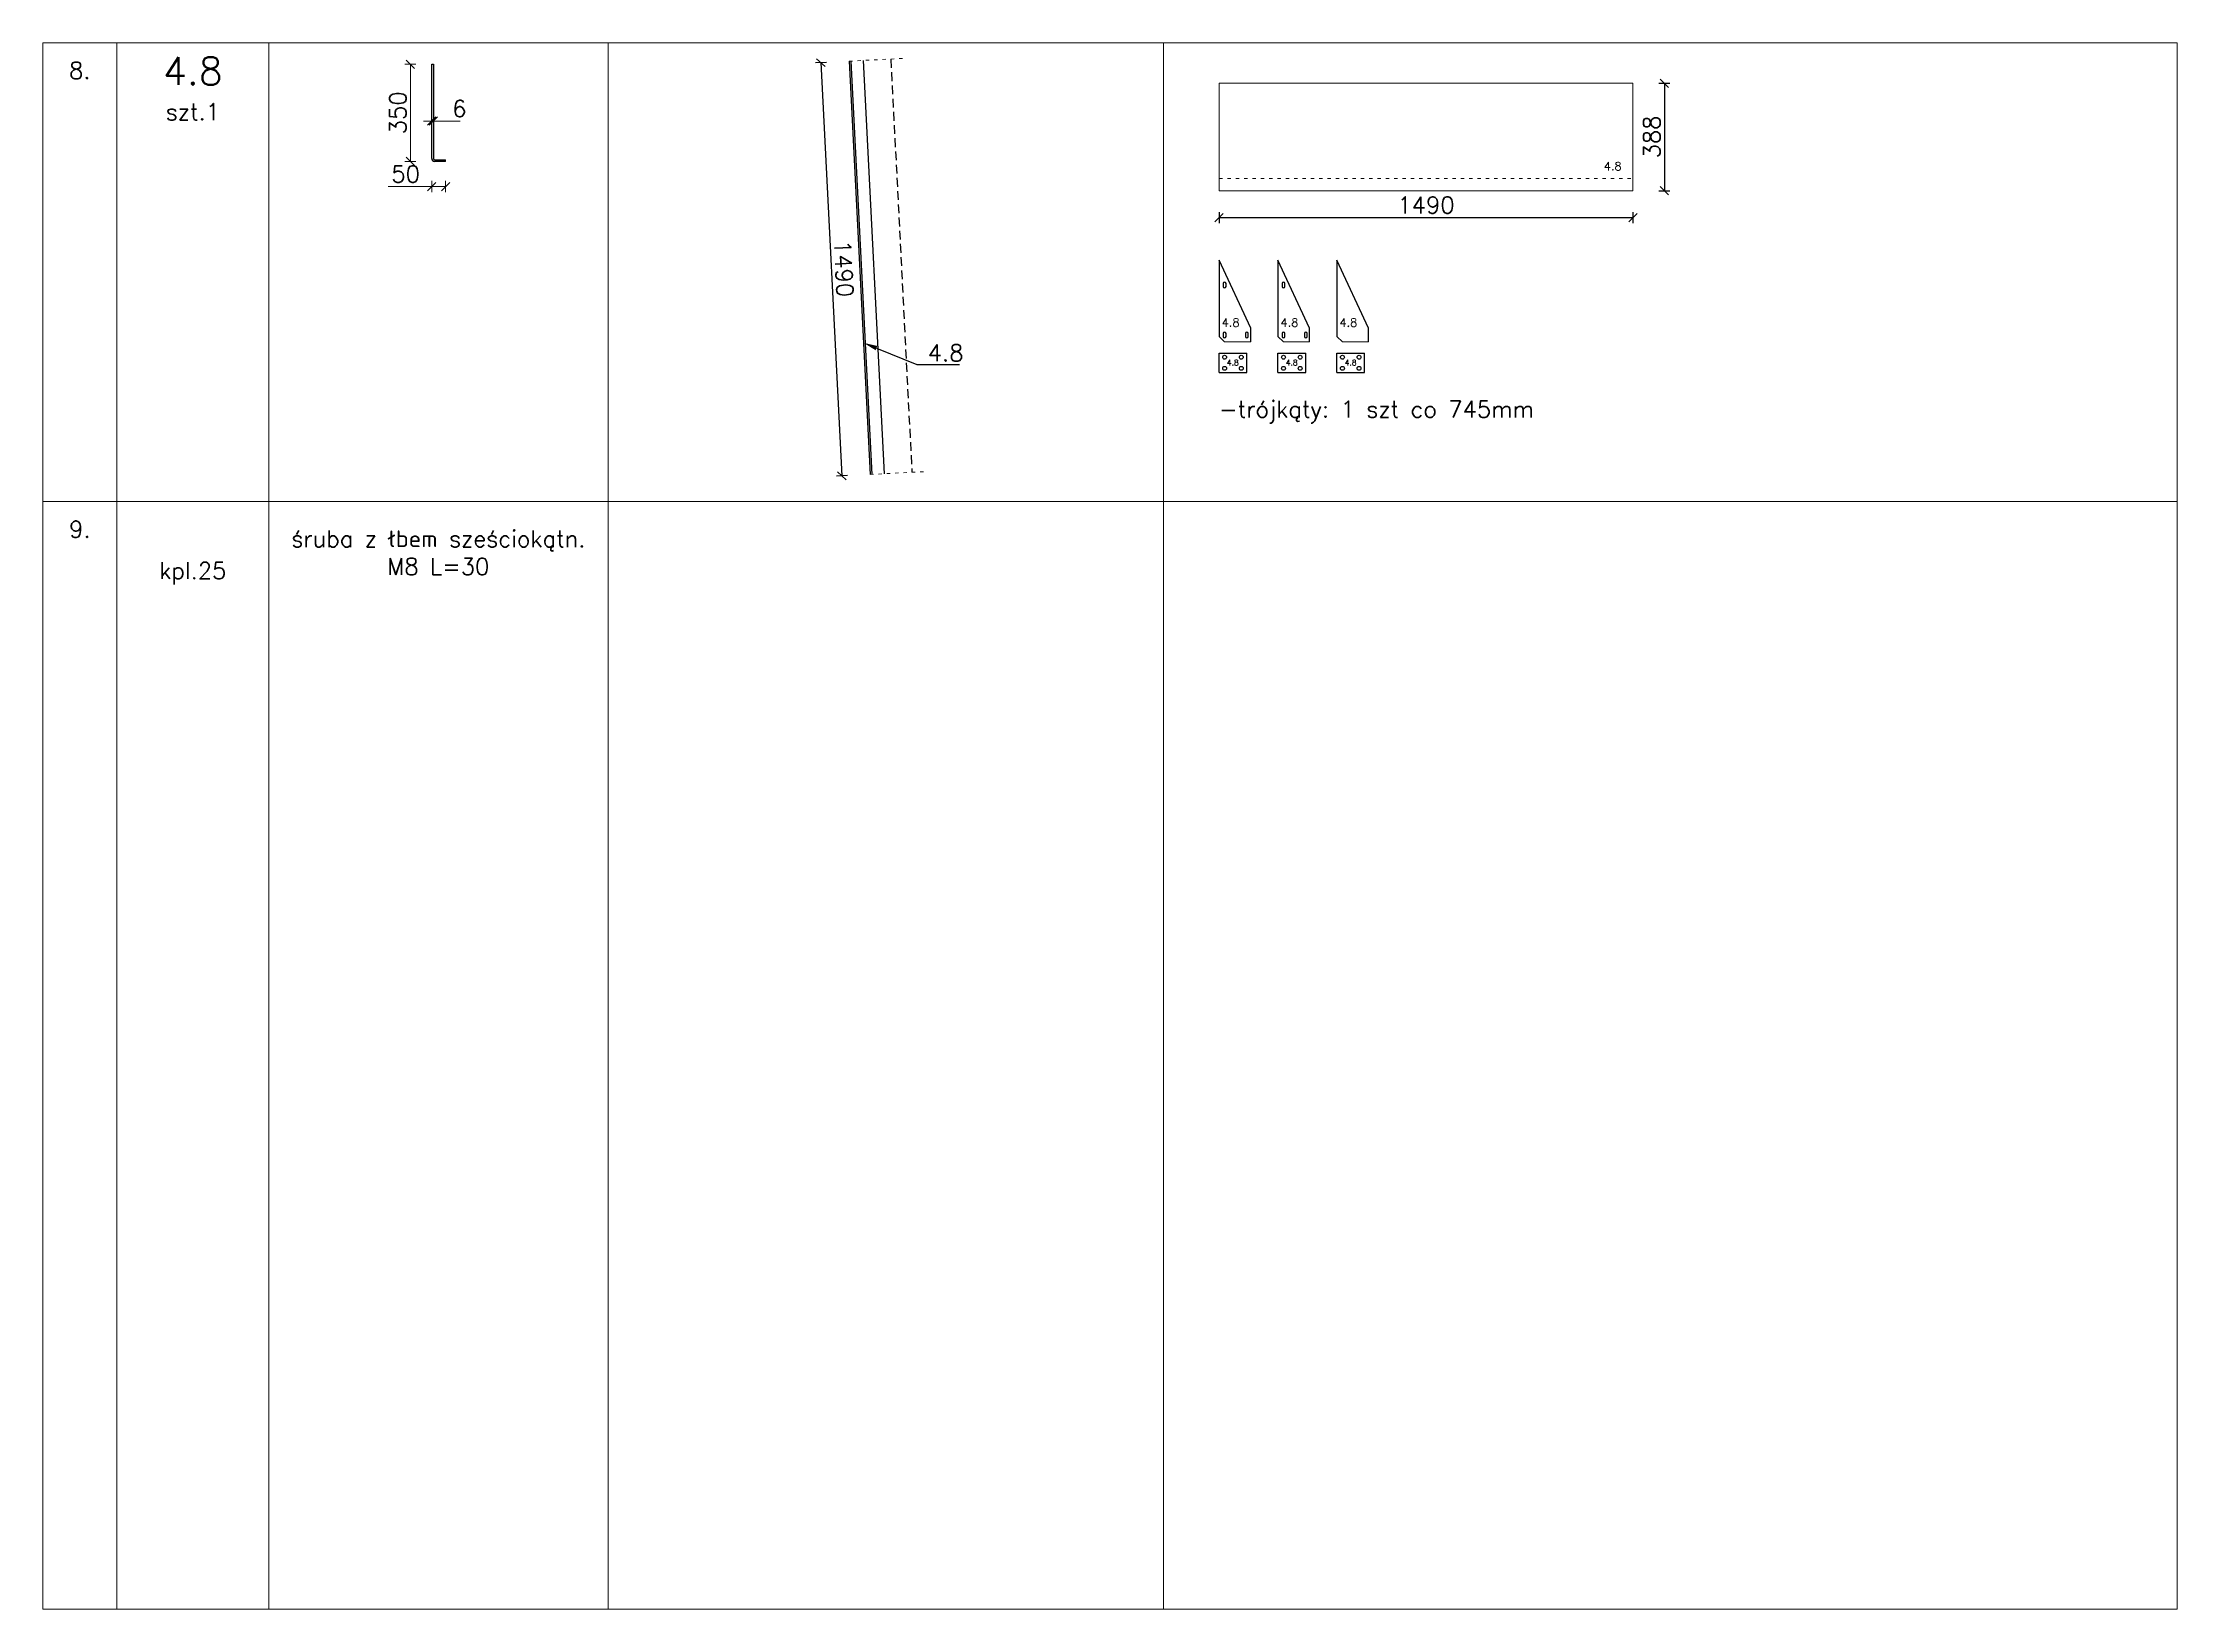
# Model space of a CAD drawing. Header units: millimetres. Extents: x 5046 to 103012, y -15969 to 47766.
# Drawn here: x 95327 to 103012, y 6032 to 11673 of the extents above; entities that cross this region are included whole.
import ezdxf
from ezdxf import colors
from ezdxf.entities.mleader import LeaderData, LeaderLine
from ezdxf.math import Vec2, Vec3

# ---------------------------------------------------------------- set-up
doc = ezdxf.new("R2010")
doc.units = ezdxf.units.MM
doc.linetypes.add('ACAD_ISO03W100', pattern=[30, 12, -18])
doc.linetypes.add('HIDDEN2', pattern=[4.7625, 3.175, -1.5875])
doc.layers.get('0').update_dxf_attribs({"lineweight": 0})
doc.layers.get('Defpoints').update_dxf_attribs({"lineweight": 0})
for name, color, linetype, lineweight in [('DIM', 3, 'Continuous', 0), ('Pomocnicze', 252, 'Continuous', 0), ('Przerywana', 230, 'ACAD_ISO03W100', 0), ('TEXT', 2, 'Continuous', 0)]:
    doc.layers.add(name, color=color, linetype=linetype, lineweight=lineweight)
for name, color, linetype in [('L_KS2 350', 150, 'Continuous'), ('L_KS_inderside', 40, 'HIDDEN2'), ('Profil główny', 7, 'Continuous')]:
    doc.layers.add(name, color=color, linetype=linetype)
doc.styles.add('Opisy 1-20', font='simplex.shx', dxfattribs={"height": 100})
doc.styles.add('Skala 1-20', font='simplex.shx', dxfattribs={"height": 60})
doc.styles.add('Skala 1-50', font='simplex.shx', dxfattribs={"height": 120})
doc.dimstyles.new('Skala 1-20', dxfattribs={"dimtxt": 6, "dimasz": 30, "dimexe": 20, "dimexo": 0.625, "dimgap": 15, "dimtad": 1, "dimdec": 0, "dimtxsty": 'Skala 1-20', "dimblk": 'OBLIQUE', "dimcen": 2.5, "dimadec": 0, "dimazin": 0, "dimtfac": 1, "dimtdec": 0, "dimtmove": 0, "dimatfit": 3, "dimldrblk": 'OBLIQUE', "dimfxl": 20, "dimfxlon": 1, "dimarcsym": 0})

msp = doc.modelspace()

# ---------------------------------------------------------------- texts
at = {"layer": 'TEXT', "attachment_point": 1}
for s, insert, char_height, width, style in [('\\pxqc;4.8\\P{\\H0.6x;szt.1}', (95594.6, 11621.3), 100, 546.27, 'Opisy 1-20'), ('\\pxqc;8.', (95327.1, 11603.4), 60, 267.428, 'Skala 1-20'), ('4.8', (100947.8, 11243.6), 30, 74.012, 'Skala 1-50'), ('4.8', (99571.8, 10680.7), 30, 74.012, 'Skala 1-50'), ('4.8', (99783.8, 10680.7), 30, 74.012, 'Skala 1-50'), ('4.8', (99995.8, 10680.7), 30, 74.012, 'Skala 1-50'), ('4.8', (99590.7, 10531.5), 20, 74.012, 'Skala 1-50'), ('4.8', (99802.7, 10531.5), 20, 74.012, 'Skala 1-50'), ('4.8', (100014.7, 10531.5), 20, 74.012, 'Skala 1-50'), ('-trójkąty: 1 szt co 745mm', (99562.5, 10383.8), 60, 3450, 'Skala 1-20'), ('\\pxqc;9.', (95327.1, 9951.1), 60, 267.428, 'Skala 1-20'), ('\\pxqc;{\\H0.6x;śruba z łbem sześciokątn. \\PM8 L=30}', (96140.8, 9917.2), 100, 1221.678, 'Opisy 1-20'), ('\\pxqc;\\P{\\H0.6x;kpl.25}', (95594.6, 9969), 100, 546.27, 'Opisy 1-20')]:
    msp.add_mtext(s, dxfattribs=dict(at, insert=insert, char_height=char_height, width=width, style=style))

# ---------------------------------------------------------------- blocks, each defined once
blk = doc.blocks.new('_Oblique')
at = {"color": 0, "linetype": 'ByBlock', "lineweight": -2}
blk.add_line((-0.5, -0.5), (0.5, 0.5), dxfattribs=at)
blk = doc.blocks.new('*D3928')
at = {"layer": 'Defpoints', "color": 0}
for p in [(-6, -61.9), (44, -76.1), (-6, -166.7)]:
    blk.add_point(p, dxfattribs=at)
at = {"layer": 'DIM', "color": 0, "lineweight": -2}
for p, q in [((-6, -146.7), (-6, -186.7)), ((44, -146.7), (44, -186.7)), ((-6, -166.7), (-163.1, -166.7)), ((44, -166.7), (-6, -166.7))]:
    blk.add_line(p, q, dxfattribs=at)
at = {"layer": 'DIM', "color": 0, "linetype": 'ByBlock', "lineweight": -2, "xscale": 30, "yscale": 30, "zscale": 30, "rotation": 180}
blk.add_blockref('_Oblique', (-6, -166.7), dxfattribs=at)
at = {"layer": 'DIM', "color": 0, "linetype": 'ByBlock', "lineweight": -2, "xscale": 30, "yscale": 30, "zscale": 30}
blk.add_blockref('_Oblique', (44, -166.7), dxfattribs=at)
at = {"layer": 'DIM', "color": 0, "insert": (-99.6, -121.7), "char_height": 60, "attachment_point": 5, "style": 'Skala 1-20'}
blk.add_mtext('50', dxfattribs=at)
blk = doc.blocks.new('*D3929')
at = {"layer": 'Defpoints', "color": 0}
for p in [(-82.5, 273.9), (-3, 273.9), (13.2, -76.1)]:
    blk.add_point(p, dxfattribs=at)
at = {"layer": 'DIM', "color": 0, "lineweight": -2}
for p, q in [((-62.5, 273.9), (-102.5, 273.9)), ((-82.5, -76.1), (-82.5, 273.9)), ((-62.5, -76.1), (-102.5, -76.1))]:
    blk.add_line(p, q, dxfattribs=at)
at = {"layer": 'DIM', "color": 0, "linetype": 'ByBlock', "lineweight": -2, "xscale": 30, "yscale": 30, "zscale": 30}
for p, rotation in [((-82.5, 273.9), 90), ((-82.5, -76.1), 270)]:
    blk.add_blockref('_Oblique', p, dxfattribs=dict(at, rotation=rotation))
at = {"layer": 'DIM', "color": 0, "insert": (-127.5, 98.9), "char_height": 60, "attachment_point": 5, "rotation": 90, "style": 'Skala 1-20'}
blk.add_mtext('350', dxfattribs=at)
blk = doc.blocks.new('*D3930')
at = {"layer": 'Defpoints', "color": 0}
for p in [(-6, 46.6), (0, 68.9), (0, 46.6)]:
    blk.add_point(p, dxfattribs=at)
at = {"layer": 'DIM', "color": 0, "lineweight": -2}
for p, q in [((-6, 48.9), (-6, 88.9)), ((0, 48.9), (0, 88.9)), ((-6, 68.9), (-36, 68.9)), ((-6, 68.9), (0, 68.9)), ((0, 68.9), (97.1, 68.9))]:
    blk.add_line(p, q, dxfattribs=at)
at = {"layer": 'DIM', "color": 0, "linetype": 'ByBlock', "lineweight": -2, "xscale": 30, "yscale": 30, "zscale": 30}
blk.add_blockref('_Oblique', (-6, 68.9), dxfattribs=at)
at = {"layer": 'DIM', "color": 0, "linetype": 'ByBlock', "lineweight": -2, "xscale": 30, "yscale": 30, "zscale": 30, "rotation": 180}
blk.add_blockref('_Oblique', (0, 68.9), dxfattribs=at)
at = {"layer": 'DIM', "color": 0, "insert": (93.6, 113.9), "char_height": 60, "attachment_point": 5, "style": 'Skala 1-20'}
blk.add_mtext('6', dxfattribs=at)
blk = doc.blocks.new('*D4100')
at = {"layer": 'Defpoints', "color": 0}
for p in [(98231, 11606.9), (98204.6, 10113.6), (98306.7, 10118.8)]:
    blk.add_point(p, dxfattribs=at)
at = {"layer": 'DIM', "color": 0, "lineweight": -2}
for p, q in [((98148.9, 11602.7), (98109, 11600.7)), ((98129, 11601.7), (98204.6, 10113.6)), ((98224.6, 10114.7), (98184.7, 10112.6))]:
    blk.add_line(p, q, dxfattribs=at)
at = {"layer": 'DIM', "color": 0, "linetype": 'ByBlock', "lineweight": -2, "xscale": 30, "yscale": 30, "zscale": 30}
for p, rotation in [((98129, 11601.7), 92.91144089172766), ((98204.6, 10113.6), 272.9114408917277)]:
    blk.add_blockref('_Oblique', p, dxfattribs=dict(at, rotation=rotation))
at = {"layer": 'DIM', "color": 0, "insert": (98211.7, 10860), "char_height": 60, "attachment_point": 5, "rotation": 272.91144, "style": 'Skala 1-20'}
blk.add_mtext('1490', dxfattribs=at)
blk = doc.blocks.new('*D4112')
at = {"layer": 'Defpoints', "color": 0}
for p in [(99562.5, 11140.1), (101052.5, 11140.1), (101052.5, 11043.7)]:
    blk.add_point(p, dxfattribs=at)
at = {"layer": 'DIM', "color": 0, "lineweight": -2}
for p, q in [((99562.5, 11063.7), (99562.5, 11023.7)), ((99562.5, 11043.7), (101052.5, 11043.7)), ((101052.5, 11063.7), (101052.5, 11023.7))]:
    blk.add_line(p, q, dxfattribs=at)
at = {"layer": 'DIM', "color": 0, "linetype": 'ByBlock', "lineweight": -2, "xscale": 30, "yscale": 30, "zscale": 30, "rotation": 180}
blk.add_blockref('_Oblique', (99562.5, 11043.7), dxfattribs=at)
at = {"layer": 'DIM', "color": 0, "linetype": 'ByBlock', "lineweight": -2, "xscale": 30, "yscale": 30, "zscale": 30}
blk.add_blockref('_Oblique', (101052.5, 11043.7), dxfattribs=at)
at = {"layer": 'DIM', "color": 0, "insert": (100307.5, 11088.7), "char_height": 60, "attachment_point": 5, "style": 'Skala 1-20'}
blk.add_mtext('1490', dxfattribs=at)
blk = doc.blocks.new('*D4113')
at = {"layer": 'Defpoints', "color": 0}
for p in [(101052.5, 11527.7), (101052.5, 11140.1), (101165.7, 11140.1)]:
    blk.add_point(p, dxfattribs=at)
at = {"layer": 'DIM', "color": 0, "lineweight": -2}
for p, q in [((101145.7, 11527.7), (101185.7, 11527.7)), ((101165.7, 11527.7), (101165.7, 11140.1)), ((101145.7, 11140.1), (101185.7, 11140.1))]:
    blk.add_line(p, q, dxfattribs=at)
at = {"layer": 'DIM', "color": 0, "linetype": 'ByBlock', "lineweight": -2, "xscale": 30, "yscale": 30, "zscale": 30}
for p, rotation in [((101165.7, 11527.7), 90), ((101165.7, 11140.1), 270)]:
    blk.add_blockref('_Oblique', p, dxfattribs=dict(at, rotation=rotation))
at = {"layer": 'DIM', "color": 0, "insert": (101120.7, 11333.9), "char_height": 60, "attachment_point": 5, "rotation": 90, "style": 'Skala 1-20'}
blk.add_mtext('388', dxfattribs=at)
blk = doc.blocks.new('przekroj_4')
at = {"layer": 'Profil główny'}
for p, q in [((-6, -65.6), (-6, 273.9)), ((-6, 273.9), (0, 273.9)), ((0, 273.9), (0, -65.6)), ((0, 273.9), (0, 223.9)), ((4.5, -70.1), (44, -70.1)), ((44, -76.1), (4.5, -76.1)), ((44, -76.1), (44, -70.1))]:
    blk.add_line(p, q, dxfattribs=at)
for radius in [10.5, 4.53]:
    blk.add_arc((4.5, -65.6), radius, 180, 270, dxfattribs=at)
at = {"layer": 'DIM'}
dim = blk.add_linear_dim(base=(-82.5, 273.9), p1=(13.2, -76.1), p2=(-3, 273.9), angle=90, dimstyle='Skala 1-20', dxfattribs=at)
dim.commit()
dim.dimension.update_dxf_attribs({"geometry": '*D3929', "text_midpoint": (-127.5, 98.9)})
for base, p1, p2, picture, middle in [((0, 68.9), (-6, 46.6), (0, 46.6), '*D3930', (93.6, 113.9)), ((-6, -166.7), (44, -76.1), (-6, -61.9), '*D3928', (-99.6, -121.7))]:
    dim = blk.add_linear_dim(base=base, p1=p1, p2=p2, dimstyle='Skala 1-20', dxfattribs=at)
    dim.commit()
    dim.dimension.update_dxf_attribs({"geometry": picture, "text_midpoint": middle})

# ---------------------------------------------------------------- dimensions: what is measured, and where the dimension line sits
at = {"layer": 'DIM'}
dim = msp.add_aligned_dim(p1=(98231, 11606.9), p2=(98306.7, 10118.8), distance=-102.2, dimstyle='Skala 1-20', dxfattribs=at)
dim.commit()
dim.dimension.update_dxf_attribs({"geometry": '*D4100', "text_midpoint": (98211.7, 10860)})
dim = msp.add_linear_dim(base=(101165.7, 11140.1), p1=(101052.5, 11527.7), p2=(101052.5, 11140.1), angle=90, dimstyle='Skala 1-20', dxfattribs=at)
dim.commit()
dim.dimension.update_dxf_attribs({"geometry": '*D4113', "text_midpoint": (101120.7, 11333.9)})
dim = msp.add_linear_dim(base=(101052.5, 11043.7), p1=(99562.5, 11140.1), p2=(101052.5, 11140.1), dimstyle='Skala 1-20', dxfattribs=at)
dim.commit()
dim.dimension.update_dxf_attribs({"geometry": '*D4112', "text_midpoint": (100307.5, 11088.7)})

# ---------------------------------------------------------------- linework, layer by layer
for p, q in [((99562.5, 11140.1), (99562.5, 11527.7)), ((99562.5, 11527.7), (101052.5, 11527.7)), ((101052.5, 11527.7), (101052.5, 11140.1)), ((101052.5, 11140.1), (99562.5, 11140.1)), ((99676.5, 10595.9), (99582.5, 10595.9)), ((99888.5, 10595.9), (99794.5, 10595.9)), ((100100.5, 10595.9), (100006.5, 10595.9))]:
    msp.add_line(p, q)
at = {"layer": 'L_KS2 350'}
for points in [[(98231, 11606.9), (98306.7, 10118.8)], [(98237, 11607.2), (98312.7, 10119.1)], [(98281, 11609.4), (98356.6, 10121.4)]]:
    msp.add_lwpolyline(points, dxfattribs=at)
at = {"layer": 'L_KS_inderside', "color": 150, "ltscale": 10}
msp.add_lwpolyline([(98380.8, 11614.5), (98456.5, 10126.4)], dxfattribs=at)
at = {"layer": 'Pomocnicze'}
for p, q in [((95594.6, 11673.5), (95594.6, 6032.1)), ((96140.8, 11673.5), (96140.8, 6032.1)), ((97362.5, 11673.5), (97362.5, 6032.1)), ((99362.5, 11673.5), (99362.5, 6032.1)), ((103012.5, 10021.2), (95327.1, 10021.2))]:
    msp.add_line(p, q, dxfattribs=at)
at = {"layer": 'Pomocnicze', "linetype": 'ACAD_ISO03W100'}
msp.add_line((99562.5, 11183.9), (101052.5, 11183.9), dxfattribs=at)
at = {"layer": 'Pomocnicze'}
msp.add_lwpolyline([(95327.1, 11673.5), (95327.1, 6032.1), (103012.5, 6032.1), (103012.5, 11673.5)], close=True, dxfattribs=at)
at = {"layer": 'Profil główny'}
for p, q in [((99562.5, 10889.9), (99562.5, 10615.9)), ((99676.5, 10645.9), (99562.5, 10889.9)), ((99774.5, 10889.9), (99774.5, 10615.9)), ((99888.5, 10645.9), (99774.5, 10889.9)), ((99986.5, 10889.9), (99986.5, 10615.9)), ((100100.5, 10645.9), (99986.5, 10889.9)), ((99562.5, 10615.9), (99582.5, 10595.9)), ((99676.5, 10595.9), (99676.5, 10645.9)), ((99774.5, 10615.9), (99794.5, 10595.9)), ((99888.5, 10595.9), (99888.5, 10645.9)), ((99986.5, 10615.9), (100006.5, 10595.9)), ((100100.5, 10595.9), (100100.5, 10645.9)), ((99562.5, 10555.8), (99662.5, 10555.8)), ((99562.5, 10485.8), (99562.5, 10555.8)), ((99662.5, 10485.8), (99662.5, 10555.8)), ((99774.5, 10555.8), (99874.5, 10555.8)), ((99774.5, 10485.8), (99774.5, 10555.8)), ((99874.5, 10485.8), (99874.5, 10555.8)), ((99986.5, 10555.8), (100086.5, 10555.8)), ((99986.5, 10485.8), (99986.5, 10555.8)), ((100086.5, 10485.8), (100086.5, 10555.8)), ((99562.5, 10485.8), (99568.5, 10485.8)), ((99562.5, 10485.8), (99662.5, 10485.8)), ((99774.5, 10485.8), (99780.5, 10485.8)), ((99774.5, 10485.8), (99874.5, 10485.8)), ((99986.5, 10485.8), (99992.5, 10485.8)), ((99986.5, 10485.8), (100086.5, 10485.8))]:
    msp.add_line(p, q, dxfattribs=at)
for points in [[(99577.5, 10805.9), (99577.5, 10795.9, 1), (99587.5, 10795.9), (99587.5, 10805.9, 1)], [(99789.5, 10805.9), (99789.5, 10795.9, 1), (99799.5, 10795.9), (99799.5, 10805.9, 1)], [(99577.5, 10625.9), (99577.5, 10615.9, 1), (99587.5, 10615.9), (99587.5, 10625.9, 1)], [(99657.5, 10625.9), (99657.5, 10615.9, 1), (99667.5, 10615.9), (99667.5, 10625.9, 1)], [(99789.5, 10625.9), (99789.5, 10615.9, 1), (99799.5, 10615.9), (99799.5, 10625.9, 1)], [(99869.5, 10625.9), (99869.5, 10615.9, 1), (99879.5, 10615.9), (99879.5, 10625.9, 1)]]:
    msp.add_lwpolyline(points, format="xyb", close=True, dxfattribs=at)
for centre in [(99582.5, 10540.8), (99642.5, 10540.8), (99794.5, 10540.8), (99854.5, 10540.8), (100006.5, 10540.8), (100066.5, 10540.8), (99582.5, 10500.8), (99642.5, 10500.8), (99794.5, 10500.8), (99854.5, 10500.8), (100006.5, 10500.8), (100066.5, 10500.8)]:
    msp.add_circle(centre, 7, dxfattribs=at)
at = {"layer": 'Przerywana'}
for p, q in [((98231, 11606.9), (98430.8, 11617.1)), ((98306.7, 10118.8), (98506.4, 10129))]:
    msp.add_line(p, q, dxfattribs=at)

# ---------------------------------------------------------------- block references
msp.add_blockref('przekroj_4', (96733.6, 11322.2))

msp.set_redraw_order([(e.dxf.handle, doc.entitydb.next_handle()) for e in msp.query("TEXT MTEXT ATTDEF DIMENSION ARC_DIMENSION")])  # texts and dimensions are drawn at this point

# ---------------------------------------------------------------- leaders
at = {"layer": 'DIM'}
ml = msp.add_multileader_mtext('Standard', dxfattribs=at)
ml.set_content('4.8', style='Skala 1-50')
ml.set_leader_properties()
ml.build(insert=Vec2(0, 0))
ml.multileader.update_dxf_attribs({"has_text_frame": 1, "text_left_attachment_type": 5, "text_right_attachment_type": 5, "dogleg_length": 20, "arrow_head_size": 50})
ctx = ml.context
ctx.base_point, ctx.char_height, ctx.arrow_head_size, ctx.landing_gap_size, ctx.plane_origin = Vec3(98493.8, 10514.5), 60, 50, 20, Vec3(98291.9, 10409.4)
ctx.left_attachment, ctx.right_attachment = 5, 5
notes = []
notes.append((ctx, [(0, (1, 1, 0), (98473.8, 10514.5), (1, 0), 20, [(0, [(98282.6, 10592.6)], 0, [])])]))
ctx.mtext.insert, ctx.mtext.flow_direction = Vec3(98513.8, 10586.5), 5
for ctx, leaders in notes:
    for number, flags, end, landing, length, lines in leaders:
        leader = LeaderData()
        leader.index, (leader.has_last_leader_line, leader.has_dogleg_vector, leader.attachment_direction) = number, flags
        leader.last_leader_point, leader.dogleg_vector, leader.dogleg_length = Vec3(end), Vec3(landing), length
        for number, points, colour, breaks in lines:
            line = LeaderLine()
            line.index, line.vertices, line.color, line.breaks = number, Vec3.list(points), colors.encode_raw_color(colour), breaks
            leader.lines.append(line)
        ctx.leaders.append(leader)

doc.saveas('drawing.dxf')
